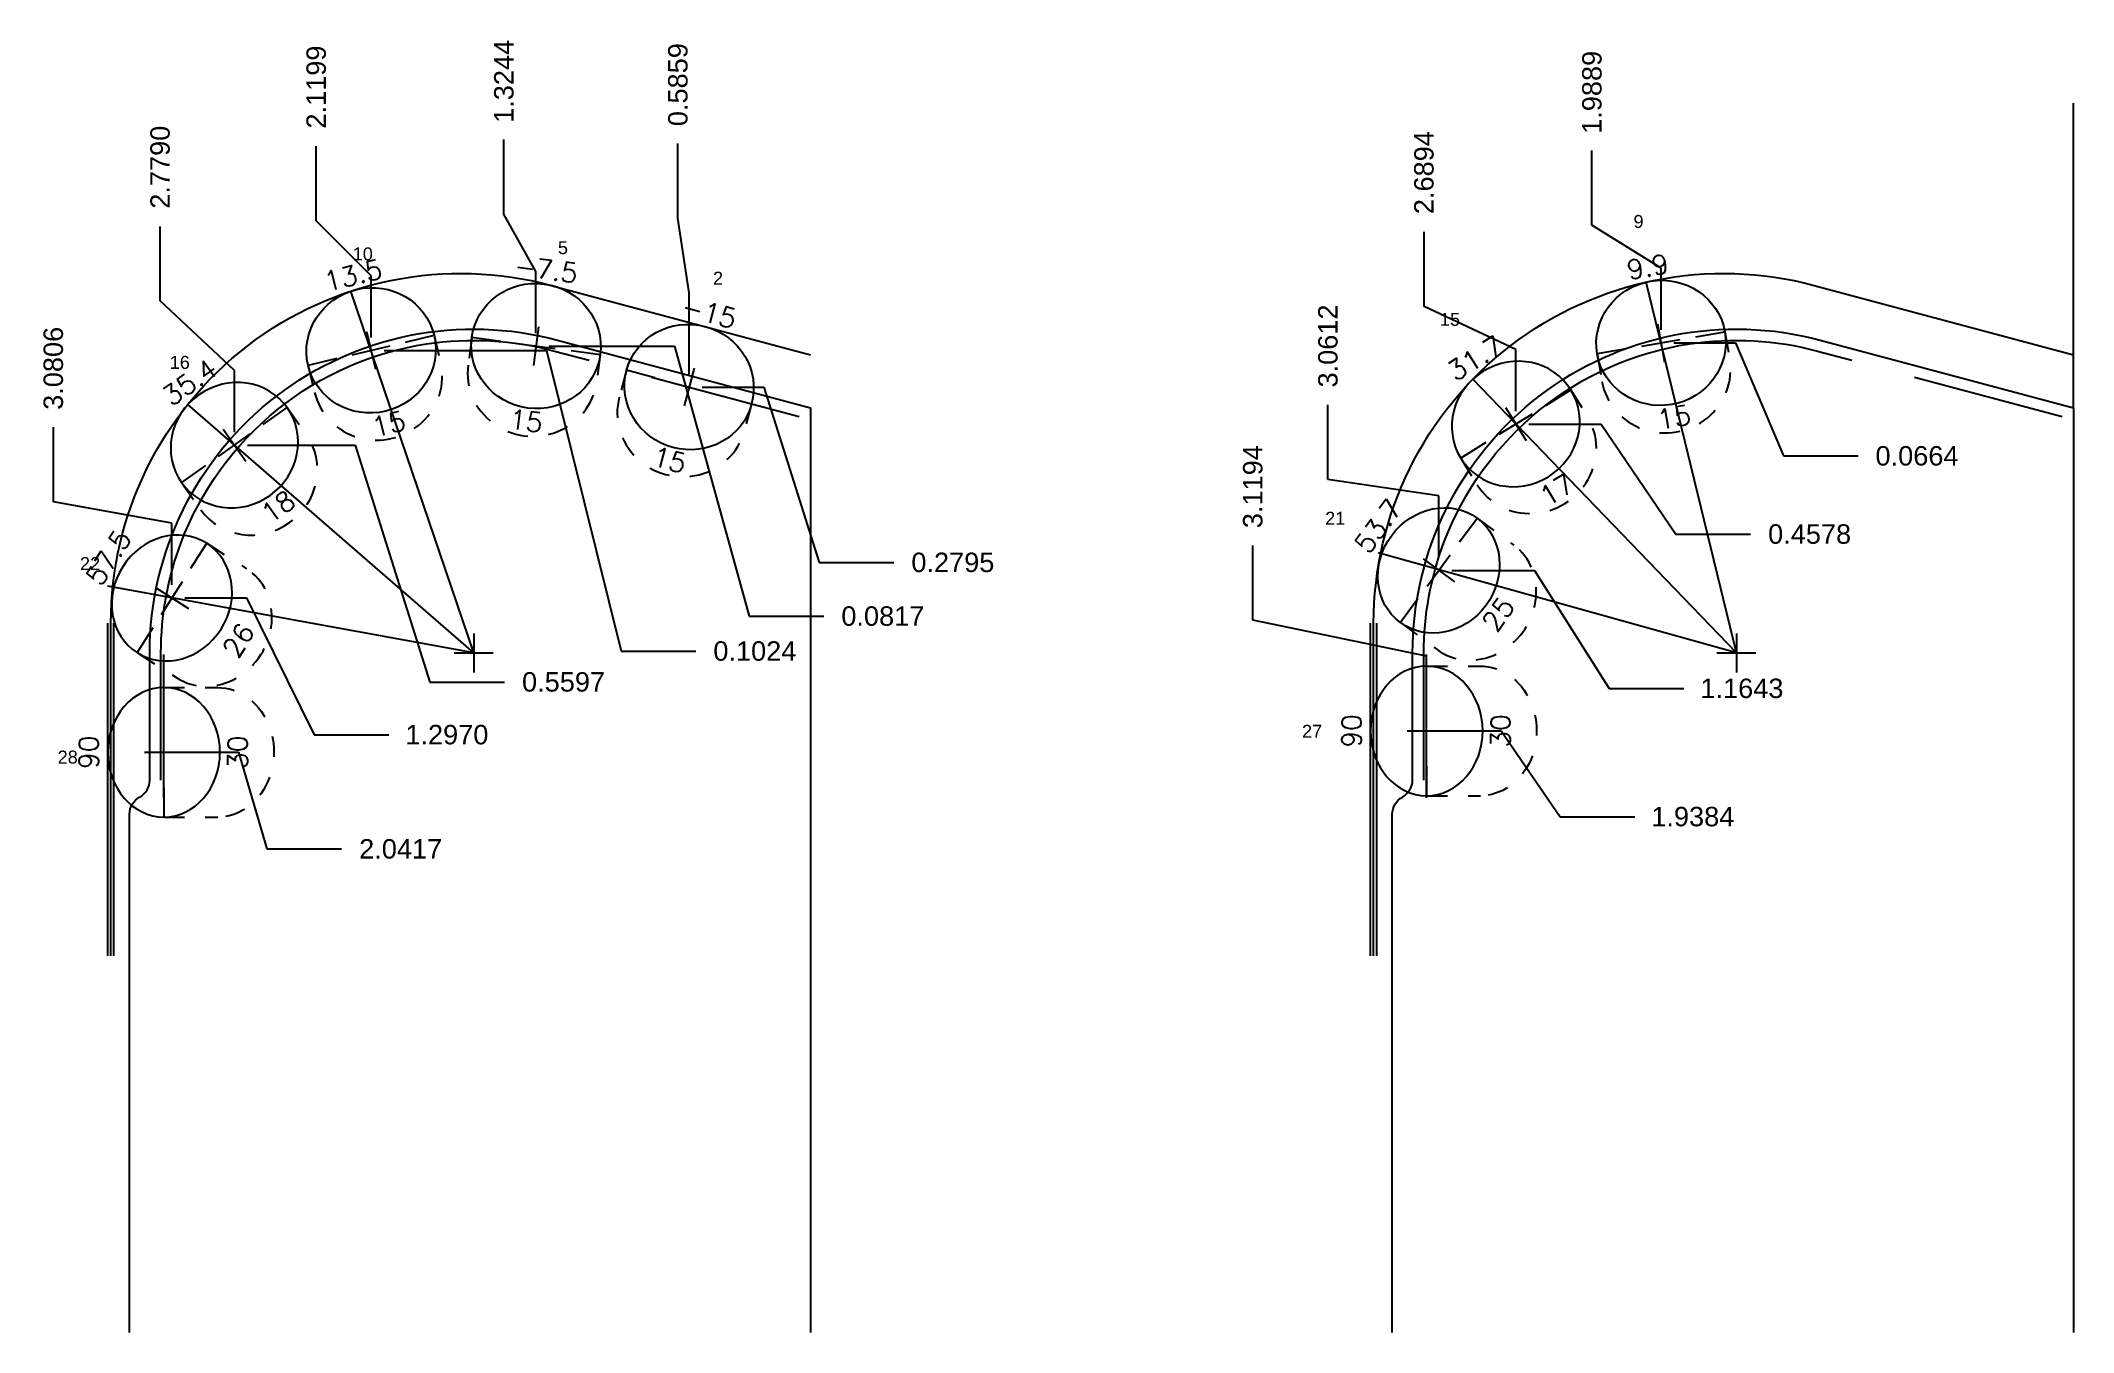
# Model space of a CAD drawing. Header units: inches. Extents: x 159 to 199.9, y -17.6 to -7.6.
# Drawn here: x 190.11 to 199.91, y -13.89 to -7.66 of the extents above; entities that cross this region are included whole.
import ezdxf
from ezdxf.enums import TextEntityAlignment as Align

# ---------------------------------------------------------------- set-up
doc = ezdxf.new("R2010")
doc.units = ezdxf.units.IN
doc.header["$MEASUREMENT"] = 0
doc.header["$PDMODE"] = 35
doc.linetypes.add('CENTER2', pattern=[1.125, 0.75, -0.125, 0.125, -0.125])
doc.linetypes.add('HIDDEN2', pattern=[0.1875, 0.125, -0.0625])
doc.layers.get('Defpoints').update_dxf_attribs({"color": 10})
doc.layers.add('Blade_5', color=7, linetype='Continuous', true_color=0x0066cc)
doc.layers.add('Blade_6', color=7, linetype='Continuous', true_color=0xc880f5)
doc.layers.add('CLine', color=5, linetype='CENTER2')
doc.layers.add('Text', color=3, linetype='Continuous')
doc.styles.add('RomanS', font='romans')
doc.styles.get("Standard").update_dxf_attribs({"font": 'arial.ttf'})
doc.dimstyles.get("Standard").update_dxf_attribs({"dimtxt": 0.09375, "dimasz": 0.18, "dimexe": 0.18, "dimexo": 0.0625, "dimgap": 0.09, "dimtad": 0, "dimtih": 1, "dimtoh": 1, "dimdec": 4, "dimzin": 0, "dimdsep": 46, "dimtxsty": 'Standard', "dimcen": 0.09, "dimadec": 4, "dimazin": 0, "dimtfac": 1, "dimtdec": 4, "dimtofl": 0, "dimtmove": 0, "dimatfit": 3, "dimfxl": 1, "dimtolj": 1, "dimtzin": 0, "dimarcsym": 0})

msp = doc.modelspace()

# ---------------------------------------------------------------- texts
at = {"layer": 'Blade_5', "char_height": 0.0625, "attachment_point": 1}
for s, insert in [('5', (192.60428, -8.6228)), ('10', (191.61452, -8.653)), ('2', (193.35227, -8.77004)), ('16', (190.73173, -9.17622)), ('22', (190.29894, -10.1472)), ('28', (190.19119, -11.0805))]:
    msp.add_mtext_dynamic_manual_height_columns(s, width=0.0736655, gutter_width=0.3125, heights=[0], dxfattribs=dict(at, insert=insert))
at = {"layer": 'Blade_6', "char_height": 0.0625, "attachment_point": 1}
for s, insert in [('9', (197.79262, -8.49632)), ('15', (196.85884, -8.96857)), ('21', (196.30517, -9.92822)), ('27', (196.19363, -10.95591))]:
    msp.add_mtext_dynamic_manual_height_columns(s, width=0.0736655, gutter_width=0.3125, heights=[0], dxfattribs=dict(at, insert=insert))

# ---------------------------------------------------------------- blocks, each defined once
blk = doc.blocks.new('CMark')
at = {"layer": 'CLine'}
for p, q in [((-0.094, 0), (0.094, 0)), ((0, 0.094), (0, -0.094))]:
    blk.add_line(p, q, dxfattribs=at)
blk = doc.blocks.new('1613@15')
for p, q in [((-0.1705, 0), (-0.3125, 0)), ((0.1707, 0), (0.3125, 0))]:
    blk.add_line(p, q)
at = {"color": 8, "linetype": 'HIDDEN2', "ltscale": 0.5}
blk.add_line((-0.3125, 0), (-0.3125, -0.1346), dxfattribs=at)
at = {"color": 8, "linetype": 'HIDDEN2', "ltscale": 0.5, "flags": 128}
blk.add_lwpolyline([(0.3125, 0), (0.3125, -0.1346)], dxfattribs=at)
blk.add_ellipse((0, 0), major_axis=(-0.3125, 0), ratio=0.965926, start_param=-3.141592653589793, end_param=3.141592653589793)
at = {"color": 8, "linetype": 'HIDDEN2', "ltscale": 0.5}
blk.add_ellipse((0, -0.1346), major_axis=(-0.3125, 0), ratio=0.965926, start_param=0, end_param=3.141593, dxfattribs=at)
blk.add_blockref('CMark', (0, 0))
at = {"style": 'RomanS'}
blk.add_text('15', height=0.094, dxfattribs=at).set_placement((0, -0.3644), align=Align.MIDDLE_CENTER)
blk.add_attdef('ANG', text='', height=0.094, dxfattribs=at).set_placement((0, 0.2975), align=Align.BOTTOM_CENTER)
blk = doc.blocks.new('1613@18')
for p, q in [((-0.1705, 0), (-0.3125, 0)), ((0.1707, 0), (0.3125, 0))]:
    blk.add_line(p, q)
at = {"color": 8, "linetype": 'HIDDEN2', "ltscale": 0.5}
blk.add_line((-0.3125, 0), (-0.3125, -0.1591), dxfattribs=at)
at = {"color": 8, "linetype": 'HIDDEN2', "ltscale": 0.5, "flags": 128}
blk.add_lwpolyline([(0.3125, 0), (0.3125, -0.1591)], dxfattribs=at)
at = {"extrusion": (0, 0, -1)}
blk.add_ellipse((0, 0), major_axis=(-0.3125, 0), ratio=0.95104, start_param=-3.141592653589793, end_param=3.141592653589793, dxfattribs=at)
at = {"color": 8, "linetype": 'HIDDEN2', "ltscale": 0.5}
blk.add_ellipse((0, -0.1607), major_axis=(0.3125, 0), ratio=0.953717, start_param=3.141593, end_param=6.283185, dxfattribs=at)
blk.add_blockref('CMark', (0, 0))
at = {"style": 'RomanS'}
blk.add_text('18', height=0.094, dxfattribs=at).set_placement((0, -0.3644), align=Align.MIDDLE_CENTER)
blk.add_attdef('ANG', text='', height=0.094, dxfattribs=at).set_placement((0, 0.2975), align=Align.BOTTOM_CENTER)
blk = doc.blocks.new('1613@26')
for p, q in [((-0.1705, 0), (-0.3125, 0)), ((0.1707, 0), (0.3125, 0))]:
    blk.add_line(p, q)
at = {"color": 8, "linetype": 'HIDDEN2', "ltscale": 0.5}
blk.add_line((-0.3125, 0), (-0.3125, -0.228), dxfattribs=at)
at = {"color": 8, "linetype": 'HIDDEN2', "ltscale": 0.5, "flags": 128}
blk.add_lwpolyline([(0.3125, 0), (0.3125, -0.228)], dxfattribs=at)
blk.add_ellipse((0, 0), major_axis=(-0.3125, 0), ratio=0.898784, start_param=3.141593, end_param=9.424778)
at = {"color": 8, "linetype": 'HIDDEN2', "ltscale": 0.5}
blk.add_ellipse((0, -0.228), major_axis=(-0.3125, 0), ratio=0.898784, start_param=0, end_param=3.141593, dxfattribs=at)
blk.add_blockref('CMark', (0, 0))
at = {"style": 'RomanS'}
blk.add_text('26', height=0.094, dxfattribs=at).set_placement((0, -0.3806), align=Align.MIDDLE_CENTER)
blk.add_attdef('ANG', text='', height=0.094, dxfattribs=at).set_placement((0, 0.2871), align=Align.BOTTOM_CENTER)
blk = doc.blocks.new('*D367')
at = {"layer": 'Blade_5', "color": 0, "lineweight": -2, "transparency": 16777216}
for p, q in [((190.1708, -9.8807), (190.1708, -9.5207)), ((190.7423, -9.9839), (190.1708, -9.8807)), ((190.7423, -10.2814), (190.7423, -9.9839))]:
    blk.add_line(p, q, dxfattribs=at)
at = {"layer": 'Defpoints', "color": 0, "transparency": 16777216}
for p in [(193.823, -9.047), (190.1708, -9.5207), (190.7423, -10.3439)]:
    blk.add_point(p, dxfattribs=at)
at = {"layer": 'Blade_5', "color": 0, "transparency": 16777216, "insert": (190.1708, -9.2362), "char_height": 0.09375, "attachment_point": 5, "rotation": 90}
blk.add_mtext('\\A1;3.0806', dxfattribs=at)
blk = doc.blocks.new('*D368')
at = {"layer": 'Blade_5', "color": 0, "lineweight": -2, "transparency": 16777216}
for p, q in [((190.8048, -10.3439), (191.1023, -10.3439)), ((191.1023, -10.3439), (191.4287, -11.004)), ((191.4287, -11.004), (191.7887, -11.004))]:
    blk.add_line(p, q, dxfattribs=at)
at = {"layer": 'Defpoints', "color": 0, "transparency": 16777216}
for p in [(193.823, -9.047), (190.7423, -10.3439), (191.7887, -11.004)]:
    blk.add_point(p, dxfattribs=at)
at = {"layer": 'Blade_5', "color": 0, "transparency": 16777216, "insert": (192.0687, -11.004), "char_height": 0.09375, "attachment_point": 5}
blk.add_mtext('\\A1;1.2970', dxfattribs=at)
blk = doc.blocks.new('*D369')
at = {"layer": 'Blade_5', "color": 0, "lineweight": -2, "transparency": 16777216}
for p, q in [((191.1064, -9.6067), (191.6269, -9.6067)), ((191.6269, -9.6067), (191.9869, -10.7495)), ((191.9869, -10.7495), (192.3469, -10.7495))]:
    blk.add_line(p, q, dxfattribs=at)
at = {"layer": 'Defpoints', "color": 0, "transparency": 16777216}
for p in [(193.823, -9.047), (191.0439, -9.6067), (192.3469, -10.7495)]:
    blk.add_point(p, dxfattribs=at)
at = {"layer": 'Blade_5', "color": 0, "transparency": 16777216, "insert": (192.6315, -10.7495), "char_height": 0.09375, "attachment_point": 5}
blk.add_mtext('\\A1;0.5597', dxfattribs=at)
blk = doc.blocks.new('*D370')
at = {"layer": 'Blade_5', "color": 0, "lineweight": -2, "transparency": 16777216}
for p, q in [((191.7656, -9.1494), (192.5499, -9.1494)), ((192.5499, -9.1494), (192.9099, -10.6006)), ((192.9099, -10.6006), (193.2699, -10.6006))]:
    blk.add_line(p, q, dxfattribs=at)
at = {"layer": 'Defpoints', "color": 0, "transparency": 16777216}
for p in [(193.823, -9.047), (191.7031, -9.1494), (193.2699, -10.6006)]:
    blk.add_point(p, dxfattribs=at)
at = {"layer": 'Blade_5', "color": 0, "transparency": 16777216, "insert": (193.5543, -10.6006), "char_height": 0.09375, "attachment_point": 5}
blk.add_mtext('\\A1;0.1024', dxfattribs=at)
blk = doc.blocks.new('*D371')
at = {"layer": 'Blade_5', "color": 0, "lineweight": -2, "transparency": 16777216}
for p, q in [((192.5611, -9.1286), (193.1671, -9.1286)), ((193.1671, -9.1286), (193.5271, -10.432)), ((193.5271, -10.432), (193.8871, -10.432))]:
    blk.add_line(p, q, dxfattribs=at)
at = {"layer": 'Defpoints', "color": 0, "transparency": 16777216}
for p in [(193.823, -9.047), (192.4986, -9.1286), (193.8871, -10.432)]:
    blk.add_point(p, dxfattribs=at)
at = {"layer": 'Blade_5', "color": 0, "transparency": 16777216, "insert": (194.1717, -10.432), "char_height": 0.09375, "attachment_point": 5}
blk.add_mtext('\\A1;0.0817', dxfattribs=at)
blk = doc.blocks.new('*D372')
at = {"layer": 'Blade_5', "color": 0, "lineweight": -2, "transparency": 16777216}
for p, q in [((193.2995, -9.3265), (193.597, -9.3265)), ((193.597, -9.3265), (193.8645, -10.1729)), ((193.8645, -10.1729), (194.2245, -10.1729))]:
    blk.add_line(p, q, dxfattribs=at)
at = {"layer": 'Defpoints', "color": 0, "transparency": 16777216}
for p in [(193.823, -9.047), (193.237, -9.3265), (194.2245, -10.1729)]:
    blk.add_point(p, dxfattribs=at)
at = {"layer": 'Blade_5', "color": 0, "transparency": 16777216, "insert": (194.5094, -10.1729), "char_height": 0.09375, "attachment_point": 5}
blk.add_mtext('\\A1;0.2795', dxfattribs=at)
blk = doc.blocks.new('*D373')
at = {"layer": 'Blade_5', "color": 0, "lineweight": -2, "transparency": 16777216}
for p, q in [((193.1834, -8.5123), (193.1834, -8.1523)), ((193.237, -8.8723), (193.1834, -8.5123)), ((193.237, -9.264), (193.237, -8.8723))]:
    blk.add_line(p, q, dxfattribs=at)
at = {"layer": 'Defpoints', "color": 0, "transparency": 16777216}
for p in [(193.1834, -8.1523), (193.823, -9.047), (193.237, -9.3265)]:
    blk.add_point(p, dxfattribs=at)
at = {"layer": 'Blade_5', "color": 0, "transparency": 16777216, "insert": (193.1834, -7.8676), "char_height": 0.09375, "attachment_point": 5, "rotation": 90}
blk.add_mtext('\\A1;0.5859', dxfattribs=at)
blk = doc.blocks.new('*D374')
at = {"layer": 'Blade_5', "color": 0, "lineweight": -2, "transparency": 16777216}
for p, q in [((192.344, -8.4918), (192.344, -8.1318)), ((192.4986, -8.7686), (192.344, -8.4918)), ((192.4986, -9.0661), (192.4986, -8.7686))]:
    blk.add_line(p, q, dxfattribs=at)
at = {"layer": 'Defpoints', "color": 0, "transparency": 16777216}
for p in [(192.344, -8.1318), (193.823, -9.047), (192.4986, -9.1286)]:
    blk.add_point(p, dxfattribs=at)
at = {"layer": 'Blade_5', "color": 0, "transparency": 16777216, "insert": (192.344, -7.8518), "char_height": 0.09375, "attachment_point": 5, "rotation": 90}
blk.add_mtext('\\A1;1.3244', dxfattribs=at)
blk = doc.blocks.new('*D375')
at = {"layer": 'Blade_5', "color": 0, "lineweight": -2, "transparency": 16777216}
for p, q in [((191.4388, -8.5247), (191.4388, -8.1647)), ((191.7031, -8.7894), (191.4388, -8.5247)), ((191.7031, -9.0869), (191.7031, -8.7894))]:
    blk.add_line(p, q, dxfattribs=at)
at = {"layer": 'Defpoints', "color": 0, "transparency": 16777216}
for p in [(191.4388, -8.1647), (193.823, -9.047), (191.7031, -9.1494)]:
    blk.add_point(p, dxfattribs=at)
at = {"layer": 'Blade_5', "color": 0, "transparency": 16777216, "insert": (191.4388, -7.8792), "char_height": 0.09375, "attachment_point": 5, "rotation": 90}
blk.add_mtext('\\A1;2.1199', dxfattribs=at)
blk = doc.blocks.new('*D376')
at = {"layer": 'Blade_5', "color": 0, "lineweight": -2, "transparency": 16777216}
for p, q in [((190.6858, -8.9112), (190.6858, -8.5512)), ((191.0439, -9.2467), (190.6858, -8.9112)), ((191.0439, -9.5442), (191.0439, -9.2467))]:
    blk.add_line(p, q, dxfattribs=at)
at = {"layer": 'Defpoints', "color": 0, "transparency": 16777216}
for p in [(190.6858, -8.5512), (193.823, -9.047), (191.0439, -9.6067)]:
    blk.add_point(p, dxfattribs=at)
at = {"layer": 'Blade_5', "color": 0, "transparency": 16777216, "insert": (190.6858, -8.266), "char_height": 0.09375, "attachment_point": 5, "rotation": 90}
blk.add_mtext('\\A1;2.7790', dxfattribs=at)
blk = doc.blocks.new('1613@30')
for p, q in [((-0.1705, 0), (-0.3125, 0)), ((0.1707, 0), (0.3125, 0))]:
    blk.add_line(p, q)
at = {"color": 8, "linetype": 'HIDDEN2', "ltscale": 0.5}
blk.add_line((-0.3125, 0), (-0.3125, -0.26), dxfattribs=at)
at = {"color": 8, "linetype": 'HIDDEN2', "ltscale": 0.5, "flags": 128}
blk.add_lwpolyline([(0.3125, 0), (0.3125, -0.26)], dxfattribs=at)
at = {"extrusion": (0, 0, -1)}
blk.add_ellipse((0, 0), major_axis=(-0.3125, 0), ratio=0.866025, start_param=-3.141592653589793, end_param=3.141592653589793, dxfattribs=at)
at = {"color": 8, "linetype": 'HIDDEN2', "ltscale": 0.5, "extrusion": (0, 0, -1)}
blk.add_ellipse((0, -0.26), major_axis=(-0.3125, 0), ratio=0.866025, start_param=3.068877, end_param=6.355901, dxfattribs=at)
blk.add_blockref('CMark', (0, 0))
at = {"style": 'RomanS'}
blk.add_text('30', height=0.094, dxfattribs=at).set_placement((0, -0.3562), align=Align.MIDDLE_CENTER)
blk.add_attdef('ANG', text='', height=0.094, dxfattribs=at).set_placement((0, 0.2871), align=Align.BOTTOM_CENTER)
blk = doc.blocks.new('*D377')
at = {"layer": 'Blade_5', "color": 0, "lineweight": -2, "transparency": 16777216}
for p, q in [((190.7661, -11.0886), (191.0636, -11.0886)), ((191.0636, -11.0886), (191.2005, -11.5551)), ((191.2005, -11.5551), (191.5605, -11.5551))]:
    blk.add_line(p, q, dxfattribs=at)
at = {"layer": 'Defpoints', "color": 0, "transparency": 16777216}
for p in [(193.823, -9.047), (190.7036, -11.0886), (191.5605, -11.5551)]:
    blk.add_point(p, dxfattribs=at)
at = {"layer": 'Blade_5', "color": 0, "transparency": 16777216, "insert": (191.8459, -11.5551), "char_height": 0.09375, "attachment_point": 5}
blk.add_mtext('\\A1;2.0417', dxfattribs=at)
blk = doc.blocks.new('1613@17')
for p, q in [((-0.1705, 0), (-0.3125, 0)), ((0.1707, 0), (0.3125, 0))]:
    blk.add_line(p, q)
at = {"color": 8, "linetype": 'HIDDEN2', "ltscale": 0.5}
blk.add_line((-0.3125, 0), (-0.3125, -0.152), dxfattribs=at)
at = {"color": 8, "linetype": 'HIDDEN2', "ltscale": 0.5, "flags": 128}
blk.add_lwpolyline([(0.3125, 0), (0.3125, -0.152)], dxfattribs=at)
blk.add_ellipse((0, 0), major_axis=(-0.3125, 0), ratio=0.95632, start_param=3.141593, end_param=9.424778)
at = {"color": 8, "linetype": 'HIDDEN2', "ltscale": 0.5}
blk.add_ellipse((0, -0.152), major_axis=(-0.3125, 0), ratio=0.95632, start_param=0, end_param=3.141593, dxfattribs=at)
blk.add_blockref('CMark', (0, 0))
at = {"style": 'RomanS'}
blk.add_text('17', height=0.094, dxfattribs=at).set_placement((0.0006, -0.3733), align=Align.MIDDLE_CENTER)
blk.add_attdef('ANG', text='', height=0.094, dxfattribs=at).set_placement((0, 0.2975), align=Align.BOTTOM_CENTER)
blk = doc.blocks.new('1613@25')
for p, q in [((-0.1705, 0), (-0.3125, 0)), ((0.1707, 0), (0.3125, 0))]:
    blk.add_line(p, q)
at = {"color": 8, "linetype": 'HIDDEN2', "ltscale": 0.5}
blk.add_line((-0.3125, 0), (-0.3125, -0.2198), dxfattribs=at)
at = {"color": 8, "linetype": 'HIDDEN2', "ltscale": 0.5, "flags": 128}
blk.add_lwpolyline([(0.3125, 0), (0.3125, -0.2198)], dxfattribs=at)
blk.add_ellipse((0, 0), major_axis=(-0.3125, 0), ratio=0.906308, start_param=-3.141592653589793, end_param=3.141592653589793)
at = {"color": 8, "linetype": 'HIDDEN2', "ltscale": 0.5}
blk.add_ellipse((0, -0.2198), major_axis=(-0.3125, 0), ratio=0.906308, start_param=0, end_param=3.141593, dxfattribs=at)
blk.add_blockref('CMark', (0, 0))
at = {"style": 'RomanS'}
blk.add_text('25', height=0.094, dxfattribs=at).set_placement((0, -0.3562), align=Align.MIDDLE_CENTER)
blk.add_attdef('ANG', text='', height=0.094, dxfattribs=at).set_placement((0, 0.2871), align=Align.BOTTOM_CENTER)
blk = doc.blocks.new('*D384')
at = {"layer": 'Blade_6', "color": 0, "lineweight": -2, "transparency": 16777216}
for p, q in [((197.5923, -8.5451), (197.5923, -8.1851)), ((197.9252, -8.7533), (197.5923, -8.5451)), ((197.9252, -9.0508), (197.9252, -8.7533))]:
    blk.add_line(p, q, dxfattribs=at)
at = {"layer": 'Defpoints', "color": 0, "transparency": 16777216}
for p in [(197.5923, -8.1851), (197.9252, -9.1133), (199.9142, -9.047)]:
    blk.add_point(p, dxfattribs=at)
at = {"layer": 'Blade_6', "color": 0, "transparency": 16777216, "insert": (197.5923, -7.9048), "char_height": 0.09375, "attachment_point": 5, "rotation": 90}
blk.add_mtext('\\A1;1.9889', dxfattribs=at)
blk = doc.blocks.new('*D385')
at = {"layer": 'Blade_6', "color": 0, "lineweight": -2, "transparency": 16777216}
for p, q in [((196.782, -8.9375), (196.782, -8.5775)), ((197.2248, -9.1448), (196.782, -8.9375)), ((197.2248, -9.4423), (197.2248, -9.1448))]:
    blk.add_line(p, q, dxfattribs=at)
at = {"layer": 'Defpoints', "color": 0, "transparency": 16777216}
for p in [(196.782, -8.5775), (199.9142, -9.047), (197.2248, -9.5048)]:
    blk.add_point(p, dxfattribs=at)
at = {"layer": 'Blade_6', "color": 0, "transparency": 16777216, "insert": (196.782, -8.2922), "char_height": 0.09375, "attachment_point": 5, "rotation": 90}
blk.add_mtext('\\A1;2.6894', dxfattribs=at)
blk = doc.blocks.new('*D386')
at = {"layer": 'Blade_6', "color": 0, "lineweight": -2, "transparency": 16777216}
for p, q in [((196.3189, -9.7724), (196.3189, -9.4124)), ((196.853, -9.8513), (196.3189, -9.7724)), ((196.853, -10.1488), (196.853, -9.8513))]:
    blk.add_line(p, q, dxfattribs=at)
at = {"layer": 'Defpoints', "color": 0, "transparency": 16777216}
for p in [(199.9142, -9.047), (196.3189, -9.4124), (196.853, -10.2113)]:
    blk.add_point(p, dxfattribs=at)
at = {"layer": 'Blade_6', "color": 0, "transparency": 16777216, "insert": (196.3189, -9.1284), "char_height": 0.09375, "attachment_point": 5, "rotation": 90}
blk.add_mtext('\\A1;3.0612', dxfattribs=at)
blk = doc.blocks.new('*D387')
at = {"layer": 'Blade_6', "color": 0, "lineweight": -2, "transparency": 16777216}
for p, q in [((195.9565, -10.4515), (195.9565, -10.0915)), ((196.7948, -10.6254), (195.9565, -10.4515)), ((196.7948, -10.9229), (196.7948, -10.6254))]:
    blk.add_line(p, q, dxfattribs=at)
at = {"layer": 'Defpoints', "color": 0, "transparency": 16777216}
for p in [(199.9142, -9.047), (195.9565, -10.0915), (196.7948, -10.9854)]:
    blk.add_point(p, dxfattribs=at)
at = {"layer": 'Blade_6', "color": 0, "transparency": 16777216, "insert": (195.9565, -9.8071), "char_height": 0.09375, "attachment_point": 5, "rotation": 90}
blk.add_mtext('\\A1;3.1194', dxfattribs=at)
blk = doc.blocks.new('*D388')
at = {"layer": 'Blade_6', "color": 0, "lineweight": -2, "transparency": 16777216}
for p, q in [((197.9877, -9.1133), (198.2852, -9.1133)), ((198.2852, -9.1133), (198.5157, -9.6589)), ((198.5157, -9.6589), (198.8757, -9.6589))]:
    blk.add_line(p, q, dxfattribs=at)
at = {"layer": 'Defpoints', "color": 0, "transparency": 16777216}
for p in [(197.9252, -9.1133), (199.9142, -9.047), (198.8757, -9.6589)]:
    blk.add_point(p, dxfattribs=at)
at = {"layer": 'Blade_6', "color": 0, "transparency": 16777216, "insert": (199.1601, -9.6589), "char_height": 0.09375, "attachment_point": 5}
blk.add_mtext('\\A1;0.0664', dxfattribs=at)
blk = doc.blocks.new('*D389')
at = {"layer": 'Blade_6', "color": 0, "lineweight": -2, "transparency": 16777216}
for p, q in [((197.2873, -9.5048), (197.6373, -9.5048)), ((197.6373, -9.5048), (197.9973, -10.0362)), ((197.9973, -10.0362), (198.3573, -10.0362))]:
    blk.add_line(p, q, dxfattribs=at)
at = {"layer": 'Defpoints', "color": 0, "transparency": 16777216}
for p in [(199.9142, -9.047), (197.2248, -9.5048), (198.3573, -10.0362)]:
    blk.add_point(p, dxfattribs=at)
at = {"layer": 'Blade_6', "color": 0, "transparency": 16777216, "insert": (198.642, -10.0362), "char_height": 0.09375, "attachment_point": 5}
blk.add_mtext('\\A1;0.4578', dxfattribs=at)
blk = doc.blocks.new('*D390')
at = {"layer": 'Blade_6', "color": 0, "lineweight": -2, "transparency": 16777216}
for p, q in [((196.9155, -10.2113), (197.3152, -10.2113)), ((197.3152, -10.2113), (197.6752, -10.7806)), ((197.6752, -10.7806), (198.0352, -10.7806))]:
    blk.add_line(p, q, dxfattribs=at)
at = {"layer": 'Defpoints', "color": 0, "transparency": 16777216}
for p in [(199.9142, -9.047), (196.853, -10.2113), (198.0352, -10.7806)]:
    blk.add_point(p, dxfattribs=at)
at = {"layer": 'Blade_6', "color": 0, "transparency": 16777216, "insert": (198.3154, -10.7806), "char_height": 0.09375, "attachment_point": 5}
blk.add_mtext('\\A1;1.1643', dxfattribs=at)
blk = doc.blocks.new('*D391')
at = {"layer": 'Blade_6', "color": 0, "lineweight": -2, "transparency": 16777216}
for p, q in [((196.8573, -10.9854), (197.1548, -10.9854)), ((197.1548, -10.9854), (197.4386, -11.3993)), ((197.4386, -11.3993), (197.7986, -11.3993))]:
    blk.add_line(p, q, dxfattribs=at)
at = {"layer": 'Defpoints', "color": 0, "transparency": 16777216}
for p in [(199.9142, -9.047), (196.7948, -10.9854), (197.7986, -11.3993)]:
    blk.add_point(p, dxfattribs=at)
at = {"layer": 'Blade_6', "color": 0, "transparency": 16777216, "insert": (198.0786, -11.3993), "char_height": 0.09375, "attachment_point": 5}
blk.add_mtext('\\A1;1.9384', dxfattribs=at)

# ---------------------------------------------------------------- dimensions: what is measured, and where the dimension line sits
at = {"layer": 'Blade_5'}
for feature_location, offset, dtype, origin, picture, middle in [((191.70307, -9.14941), (-0.26427, 0.98475), 1, (193.82296, -9.04696), '*D375', (191.4388, -7.87916)), ((192.4986, -9.12864), (-0.15457, 0.99689), 1, (193.82296, -9.04696), '*D374', (192.34404, -7.85176)), ((193.23703, -9.32648), (-0.05359, 1.17416), 1, (193.82296, -9.04696), '*D373', (193.18344, -7.86762)), ((191.04391, -9.606705), (-0.358102, 1.055498), 1, (193.822957, -9.04696), '*D376', (190.685808, -8.265969)), ((190.74234, -10.34395), (-0.57156, 0.82324), 1, (193.82296, -9.04696), '*D367', (190.17078, -9.23617)), ((190.70359, -11.08862), (0.85691, -0.46647), 0, (193.82296, -9.04696), '*D377', (191.8459, -11.55508)), ((190.74234, -10.34395), (1.04637, -0.66004), 0, (193.82296, -9.04696), '*D368', (192.06874, -11.00398)), ((191.04391, -9.6067), (1.30297, -1.14278), 0, (193.82296, -9.04696), '*D369', (192.63148, -10.74949)), ((191.703069, -9.149407), (1.566815, -1.451207), 0, (193.822957, -9.04696), '*D370', (193.55429, -10.600614)), ((192.4986, -9.12864), (1.38849, -1.30337), 0, (193.82296, -9.04696), '*D371', (194.17169, -10.43201)), ((193.23703, -9.32648), (0.98747, -0.84647), 0, (193.82296, -9.04696), '*D372', (194.50945, -10.17294))]:
    dim = msp.add_ordinate_dim(feature_location=feature_location, offset=offset, dtype=dtype, origin=origin, dimstyle='Standard', dxfattribs=at)
    dim.commit()
    dim.dimension.update_dxf_attribs({"geometry": picture, "text_midpoint": middle})
at = {"layer": 'Blade_6'}
for feature_location, offset, dtype, origin, picture, middle in [((197.9252281, -9.1133239), (-0.3329437, 0.9282158), 1, (199.9141779, -9.0469596), '*D384', (197.5922844, -7.9048263)), ((197.22482, -9.50476), (-0.44286, 0.92731), 1, (199.91418, -9.04696), '*D385', (196.78196, -8.29225)), ((196.85296, -10.2113), (-0.53404, 0.79886), 1, (199.91418, -9.04696), '*D386', (196.31892, -9.12836)), ((196.79481, -10.9854), (-0.83827, 0.8939), 1, (199.91418, -9.04696), '*D387', (195.95654, -9.80712)), ((196.79481, -10.9854), (1.00383, -0.41392), 0, (199.91418, -9.04696), '*D391', (198.07863, -11.39931)), ((196.85296, -10.2113), (1.18223, -0.56932), 0, (199.91418, -9.04696), '*D390', (198.31538, -10.78062)), ((197.22482, -9.50476), (1.13249, -0.53141), 0, (199.91418, -9.04696), '*D389', (198.64201, -10.03617)), ((197.92523, -9.11332), (0.95049, -0.54559), 0, (199.91418, -9.04696), '*D388', (199.16012, -9.65891))]:
    dim = msp.add_ordinate_dim(feature_location=feature_location, offset=offset, dtype=dtype, origin=origin, dimstyle='Standard', dxfattribs=at)
    dim.commit()
    dim.dimension.update_dxf_attribs({"geometry": picture, "text_midpoint": middle})

# ---------------------------------------------------------------- linework, layer by layer
at = {"color": 5}
for points in [[(190.44796, -12.06996), (190.44796, -10.46579, -0.4931454), (192.57221, -8.83579), (193.82296, -9.17092)], [(196.53918, -12.06996), (196.53918, -10.46579, -0.4931454), (198.66344, -8.83579), (199.91418, -9.17092)]]:
    msp.add_lwpolyline(points, format="xyb", dxfattribs=at)
at = {"linetype": 'Continuous'}
for points in [[(190.53796, -13.88696), (190.53796, -11.38696, -0.2741066), (190.58671, -11.30472, 0.2741066), (190.63546, -11.22247), (190.63546, -10.60946, -0.4931454), (192.60236, -9.1002), (193.82296, -9.42726), (193.82296, -13.88696)], [(196.62918, -13.88696), (196.62918, -11.38696, -0.2741066), (196.67793, -11.30472, 0.2741066), (196.72668, -11.22247), (196.72668, -10.60946, -0.4931454), (198.69358, -9.1002), (199.91418, -9.42726), (199.91418, -13.88696)]]:
    msp.add_lwpolyline(points, format="xyb", dxfattribs=at)
at = {"color": 1}
for points in [[(191.25176, -9.43499, -0.1325323), (191.97091, -9.11845)], [(191.97091, -9.11845, -0.1035963), (192.58831, -9.15265), (192.75444, -9.19717)], [(197.34298, -9.43499, -0.1325323), (198.06214, -9.11845)], [(198.06214, -9.11845, -0.1035963), (198.67953, -9.15265), (198.84567, -9.19717)], [(190.78689, -10.07696, -0.1337335), (191.25176, -9.43499)], [(196.87811, -10.07696, -0.1337335), (197.34298, -9.43499)], [(190.68976, -11.22247), (190.68976, -10.60946, -0.0904573), (190.78689, -10.07696, -0.0871032)], [(196.78098, -11.22247), (196.78098, -10.60946, -0.0904573), (196.87811, -10.07696, -0.0871032)]]:
    msp.add_lwpolyline(points, format="xyb", dxfattribs=at)
for points in [[(193.0563, -9.27805), (193.76866, -9.46892)], [(199.14752, -9.27805), (199.85988, -9.46892)]]:
    msp.add_lwpolyline(points, dxfattribs=at)
at = {"color": 5}
for points in [[(190.43296, -12.06996), (190.43296, -10.46579)], [(190.46296, -12.06996), (190.46296, -10.46579)], [(196.52418, -12.06996), (196.52418, -10.46579)], [(196.55418, -12.06996), (196.55418, -10.46579)]]:
    msp.add_lwpolyline(points, dxfattribs=at)
at = {"layer": 'Blade_5'}
for q in [(191.60614, -8.86345), (190.81842, -9.41077), (190.43407, -10.28771)]:
    msp.add_line((192.19796, -10.60946), q, dxfattribs=at)
at = {"layer": 'Blade_6'}
for p, q in [((199.91418, -9.42726), (199.91418, -7.95693)), ((198.28918, -10.60946), (197.85328, -8.82012)), ((198.28918, -10.60946), (197.01707, -9.28914)), ((198.28918, -10.60946), (196.56081, -10.12692))]:
    msp.add_line(p, q, dxfattribs=at)
at = {"layer": 'Text'}
for p, q in [((190.70359, -11.30881), (190.70359, -10.6174)), ((196.79481, -11.30881), (196.79481, -10.6174))]:
    msp.add_line(p, q, dxfattribs=at)

# ---------------------------------------------------------------- block references
for p in [(192.19796, -10.60946), (198.28918, -10.60946)]:
    msp.add_blockref('CMark', p)
at = {"layer": 'Blade_5'}
for name, p, rotation, values in [('1613@15', (191.70307, -9.14941), 13.5, {'ANG': '13.5'}), ('1613@15', (192.4986, -9.12864), 352.5, {'ANG': '-7.5'}), ('1613@15', (193.23703, -9.32648), 345, {'ANG': '-15'}), ('1613@18', (191.04391, -9.6067), 35.4, {'ANG': '35.4'}), ('1613@26', (190.74234, -10.34395), 57.49999999999999, {'ANG': '57.5'}), ('1613@30', (190.70359, -11.08862), 90, {'ANG': '90'})]:
    msp.add_blockref(name, p, dxfattribs=dict(at, rotation=rotation)).add_auto_attribs(values)
at = {"layer": 'Blade_6'}
for name, p, rotation, values in [('1613@15', (197.92523, -9.11332), 9.900000000000002, {'ANG': '9.9'}), ('1613@17', (197.22482, -9.50476), 31.7, {'ANG': '31.7'}), ('1613@25', (196.85296, -10.2113), 53.7, {'ANG': '53.7'}), ('1613@30', (196.79481, -10.9854), 90, {'ANG': '90'})]:
    msp.add_blockref(name, p, dxfattribs=dict(at, rotation=rotation)).add_auto_attribs(values)

msp.set_redraw_order([(e.dxf.handle, doc.entitydb.next_handle()) for e in msp.query("TEXT MTEXT ATTDEF DIMENSION ARC_DIMENSION")])  # texts and dimensions are drawn at this point

doc.saveas('drawing.dxf')
